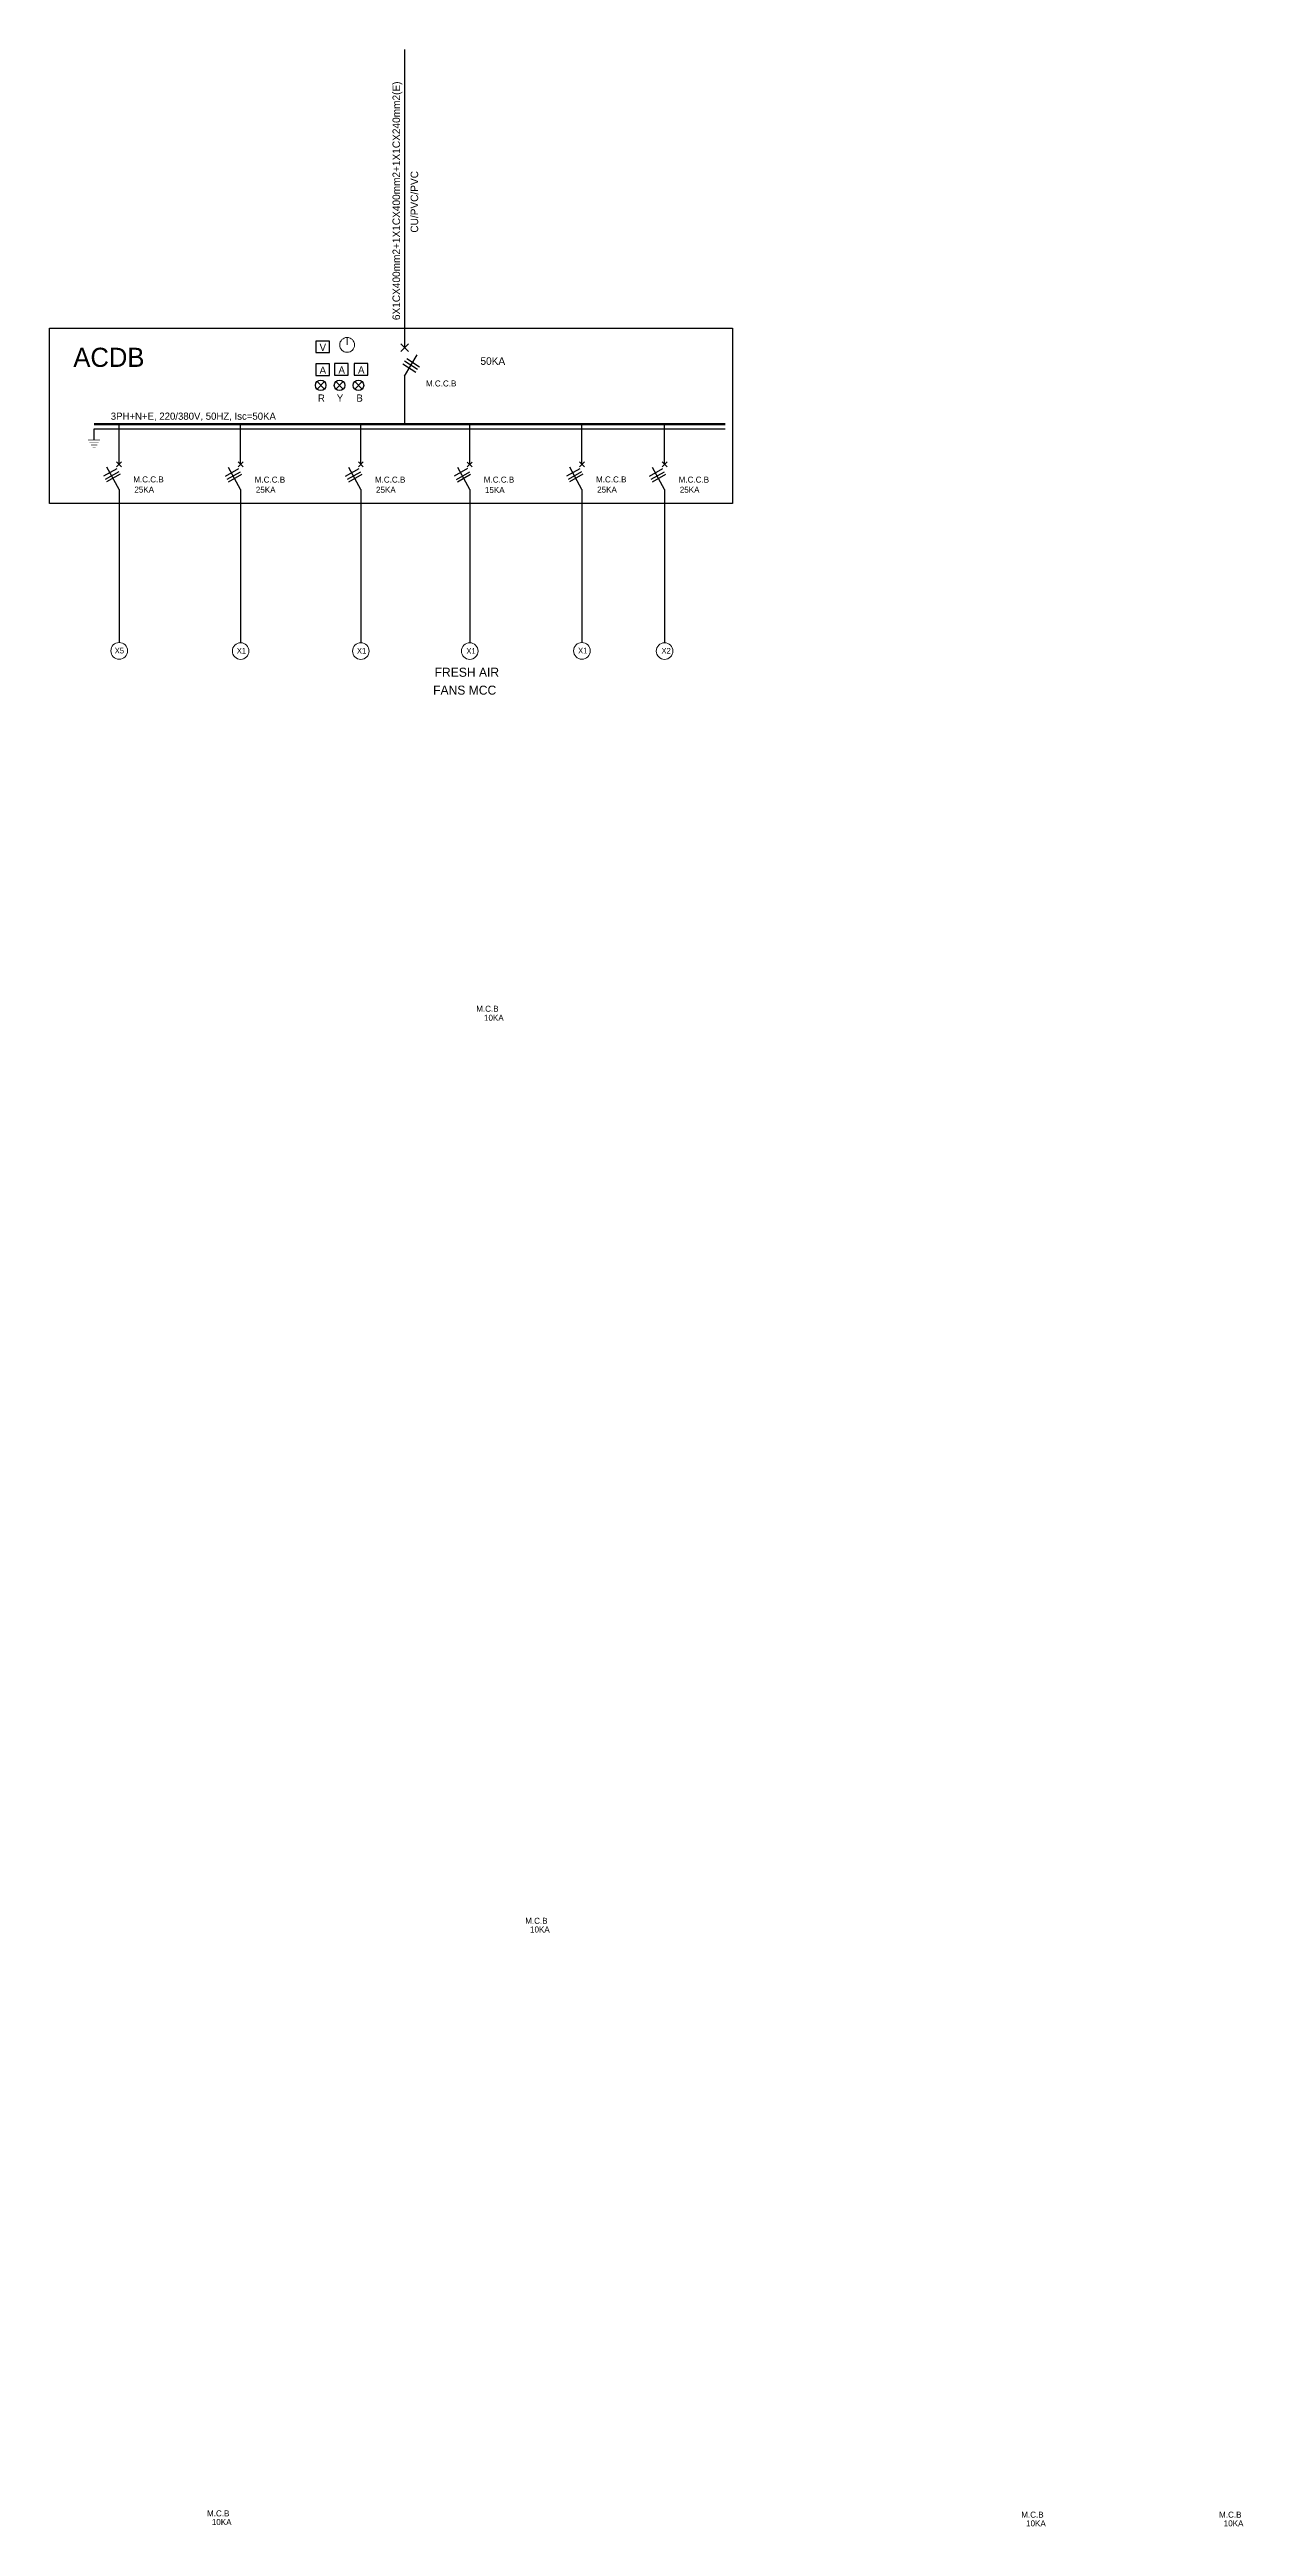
# Model space of a CAD drawing. Header units: millimetres. Extents: x -294 to -67, y -339 to 1001.
# Drawn here: x -165.1 to -100.6, y 715.8 to 849.8 of the extents above; entities that cross this region are included whole.
import ezdxf

# ---------------------------------------------------------------- set-up
doc = ezdxf.new("R2010")
doc.units = ezdxf.units.MM
doc.header["$LTSCALE"] = 500
doc.header["$MEASUREMENT"] = 0
for name, pattern in [('CENTER', [2, 1.25, -0.25, 0.25, -0.25]), ('CONTINUA', [0]), ('DASHED', [19.05, 12.7, -6.35])]:
    doc.linetypes.add(name, pattern=pattern)
for name, color, linetype in [('DETAIL', 4, 'Continuous'), ('E-BUSBAR', 2, 'Continuous'), ('E-L', 11, 'Continuous'), ('E-PANEL', 1, 'CENTER'), ('E-SLD', 4, 'Continuous'), ('E-T25', 3, 'Continuous'), ('E-TEXT', 3, 'Continuous'), ('E-WIRE', 4, 'CONTINUA'), ('WIRRING', 3, 'Continuous')]:
    doc.layers.add(name, color=color, linetype=linetype)
doc.layers.add('E-LTABLE', color=3, linetype='Continuous', lineweight=0)
doc.layers.add('PANEL SLD', color=1, linetype='Continuous', lineweight=0)
doc.styles.add('STENCIL', font='stencil.shx')

msp = doc.modelspace()

# ---------------------------------------------------------------- texts
at = {"layer": 'E-T25', "style": 'STENCIL'}
for s, height, p in [('50KA', 0.408, (-141.83, 832.7, -9437.8)), ('M.C.C.B', 0.326, (-144.78, 831.53, -9437.8)), ('M.C.C.B', 0.326, (-160.61, 826.34, -9437.83)), ('M.C.C.B', 0.326, (-154.04, 826.33, -9437.83)), ('M.C.C.B', 0.326, (-147.54, 826.33, -9437.83)), ('M.C.C.B', 0.326, (-141.65, 826.33, -9437.83)), ('M.C.C.B', 0.326, (-135.58, 826.34, -9437.83)), ('M.C.C.B', 0.326, (-131.11, 826.33, -9437.83)), ('25KA', 0.326, (-160.55, 825.79, -9437.84)), ('25KA', 0.326, (-153.98, 825.78, -9437.84)), ('25KA', 0.326, (-147.48, 825.78, -9437.84)), ('15KA', 0.326, (-141.59, 825.77, -9437.84)), ('25KA', 0.326, (-135.52, 825.79, -9437.84)), ('25KA', 0.326, (-131.05, 825.78, -9437.84)), ('M.C.B', 0.326, (-142.06, 797.71, -9437.83)), ('10KA', 0.326, (-141.64, 797.22, -9437.81)), ('M.C.B', 0.326, (-139.41, 748.38, -9437.8)), ('10KA', 0.326, (-139.15, 747.91, -9437.81)), ('M.C.B', 0.326, (-156.62, 716.33, -9437.8)), ('10KA', 0.326, (-156.36, 715.86, -9437.81)), ('M.C.B', 0.326, (-112.58, 716.26, -9437.8)), ('10KA', 0.326, (-112.32, 715.79, -9437.81)), ('M.C.B', 0.326, (-101.88, 716.26, -9437.8)), ('10KA', 0.326, (-101.63, 715.79, -9437.81))]:
    msp.add_text(s, height=height, dxfattribs=at).set_placement(p)
at = {"layer": 'E-TEXT', "style": 'STENCIL'}
for s, height, p in [('6X1CX400mm2+1X1CX400mm2+1X1CX240mm2(E) ', 0.4076, (-146.18, 835.12, -9437.83)), ('CU/PVC/PVC', 0.408, (-145.2, 839.85, -9437.83))]:
    msp.add_text(s, height=height, rotation=90, dxfattribs=at).set_placement(p)
at = {"layer": 'E-TEXT', "color": 6, "style": 'STENCIL'}
for s, height, p in [('ACDB', 1.035, (-163.85, 832.59, -9437.83)), ('X5', 0.308, (-161.61, 817.09, -9437.83)), ('X1', 0.308, (-155.01, 817.08, -9437.83)), ('X1', 0.308, (-148.51, 817.08, -9437.83)), ('X1', 0.308, (-142.59, 817.07, -9437.83)), ('X1', 0.308, (-136.55, 817.09, -9437.83)), ('X2', 0.308, (-132.04, 817.08, -9437.83))]:
    msp.add_text(s, height=height, dxfattribs=at).set_placement(p)
at = {"layer": 'E-TEXT', "color": 4, "style": 'STENCIL'}
for s, p in [('V', (-150.53, 833.45, -9437.8)), ('A', (-150.53, 832.22, -9437.8)), ('A', (-149.51, 832.23, -9437.8)), ('A', (-148.45, 832.23, -9437.8))]:
    msp.add_text(s, height=0.388, dxfattribs=at).set_placement(p)
at = {"layer": 'E-TEXT', "style": 'STENCIL'}
for s, height, p in [('R', 0.388, (-150.62, 830.71, -9437.8)), ('Y', 0.388, (-149.6, 830.71, -9437.8)), ('B', 0.388, (-148.54, 830.71, -9437.8)), (' 3PH+N+E, 220/380V, 50HZ, Isc=50KA', 0.3882, (-161.97, 829.73, -9437.83))]:
    msp.add_text(s, height=height, dxfattribs=at).set_placement(p)
at = {"layer": 'E-TEXT', "color": 7, "style": 'STENCIL'}
for s, p in [('FRESH AIR', (-144.31, 815.83, -9437.83)), ('FANS MCC', (-144.39, 814.86, -9437.83))]:
    msp.add_text(s, height=0.489, dxfattribs=at).set_placement(p)

# ---------------------------------------------------------------- linework, layer by layer
at = {"color": 4, "ltscale": 0.5, "elevation": -9437.8}
for points in [[(-150, 833.98), (-150.74, 833.98), (-150.74, 833.36), (-150, 833.36)], [(-150, 832.76), (-150.74, 832.76), (-150.74, 832.13), (-150, 832.13)], [(-148.98, 832.77), (-149.72, 832.77), (-149.72, 832.14), (-148.98, 832.14)], [(-147.93, 832.77), (-148.66, 832.77), (-148.66, 832.15), (-147.93, 832.15)]]:
    msp.add_lwpolyline(points, close=True, dxfattribs=at)
at = {"layer": 'DETAIL'}
for p, q in [((-161.37, 825.96, -9437.83), (-161.37, 817.68, -9437.83)), ((-154.8, 825.96, -9437.83), (-154.8, 817.67, -9437.83)), ((-148.3, 825.96, -9437.83), (-148.3, 817.67, -9437.83)), ((-142.41, 825.95, -9437.83), (-142.41, 817.67, -9437.83)), ((-136.34, 825.96, -9437.83), (-136.34, 817.68, -9437.83)), ((-131.87, 825.96, -9437.83), (-131.87, 817.67, -9437.83))]:
    msp.add_line(p, q, dxfattribs=at)
at = {"layer": 'E-BUSBAR', "linetype": 'DASHED'}
msp.add_line((-162.73, 829.24, -9437.83), (-128.59, 829.24, -9437.83), dxfattribs=at)
at = {"layer": 'E-BUSBAR'}
msp.add_line((-162.73, 828.64, -9437.83), (-162.73, 829.24, -9437.83), dxfattribs=at)
at = {"layer": 'E-BUSBAR', "const_width": 0.0287, "elevation": -9437.83}
msp.add_lwpolyline([(-162.4, 828.64), (-163.06, 828.64)], dxfattribs=at)
at = {"layer": 'E-BUSBAR', "linetype": 'DASHED', "const_width": 0.0287, "elevation": -9437.83}
for points in [[(-162.48, 828.5), (-162.98, 828.5)], [(-162.56, 828.36), (-162.89, 828.36)], [(-162.65, 828.21), (-162.81, 828.21)]]:
    msp.add_lwpolyline(points, dxfattribs=at)
at = {"layer": 'E-L', "color": 1}
for p, q in [((-150.67, 831.39, -9437.8), (-150.27, 831.8, -9437.8)), ((-150.27, 831.39, -9437.8), (-150.67, 831.8, -9437.8))]:
    msp.add_line(p, q, dxfattribs=at)
at = {"layer": 'E-L', "color": 2}
for p, q in [((-149.65, 831.39, -9437.8), (-149.25, 831.8, -9437.8)), ((-149.25, 831.39, -9437.8), (-149.65, 831.8, -9437.8))]:
    msp.add_line(p, q, dxfattribs=at)
at = {"layer": 'E-L', "color": 5}
for p, q in [((-148.63, 831.39, -9437.8), (-148.23, 831.8, -9437.8)), ((-148.23, 831.39, -9437.8), (-148.63, 831.8, -9437.8))]:
    msp.add_line(p, q, dxfattribs=at)
at = {"layer": 'E-L', "color": 1}
msp.add_circle((-150.47, 831.59, -9437.8), 0.285, dxfattribs=at)
at = {"layer": 'E-L', "color": 2}
msp.add_circle((-149.45, 831.59, -9437.8), 0.285, dxfattribs=at)
at = {"layer": 'E-L', "color": 5}
msp.add_circle((-148.43, 831.59, -9437.8), 0.285, dxfattribs=at)
at = {"layer": 'E-LTABLE'}
msp.add_line((-149.04, 834.18, -9437.8), (-149.04, 833.78, -9437.8), dxfattribs=at)
msp.add_circle((-149.04, 833.78, -9437.8), 0.401, dxfattribs=at)
at = {"layer": 'E-PANEL', "color": 1, "linetype": 'CENTER', "ltscale": 4, "elevation": -9437.83}
msp.add_lwpolyline([(-165.14, 834.69), (-128.2, 834.69), (-128.2, 825.2), (-165.14, 825.2)], close=True, dxfattribs=at)
at = {"layer": 'E-SLD', "color": 2, "linetype": 'CONTINUA', "const_width": 0.13, "elevation": -9437.83}
msp.add_lwpolyline([(-128.59, 829.49), (-162.73, 829.49)], dxfattribs=at)
at = {"layer": 'E-WIRE', "color": 4}
for p, q in [((-145.33, 832.29, -9437.8), (-146.03, 832.74, -9437.8)), ((-145.24, 832.44, -9437.8), (-145.94, 832.89, -9437.8)), ((-145.93, 832.09, -9437.8), (-145.93, 829.49, -9437.8)), ((-145.12, 832.58, -9437.8), (-145.82, 833.03, -9437.8)), ((-161.49, 827.08, -9437.83), (-162.21, 826.67, -9437.83)), ((-161.39, 826.91, -9437.83), (-162.12, 826.5, -9437.83)), ((-161.32, 826.78, -9437.83), (-162.05, 826.37, -9437.83)), ((-161.37, 825.96, -9437.83), (-162.03, 827.16, -9437.83)), ((-161.51, 827.19, -9437.83), (-161.24, 827.46, -9437.83)), ((-161.24, 827.19, -9437.83), (-161.51, 827.46, -9437.83)), ((-154.92, 827.07, -9437.83), (-155.64, 826.66, -9437.83)), ((-154.82, 826.9, -9437.83), (-155.55, 826.49, -9437.83)), ((-154.75, 826.77, -9437.83), (-155.48, 826.36, -9437.83)), ((-154.8, 825.96, -9437.83), (-155.46, 827.15, -9437.83)), ((-154.94, 827.18, -9437.83), (-154.67, 827.45, -9437.83)), ((-154.67, 827.18, -9437.83), (-154.94, 827.45, -9437.83)), ((-148.41, 827.07, -9437.83), (-149.14, 826.66, -9437.83)), ((-148.32, 826.9, -9437.83), (-149.04, 826.49, -9437.83)), ((-148.25, 826.77, -9437.83), (-148.97, 826.36, -9437.83)), ((-148.3, 825.96, -9437.83), (-148.95, 827.15, -9437.83)), ((-148.43, 827.18, -9437.83), (-148.17, 827.45, -9437.83)), ((-148.17, 827.18, -9437.83), (-148.43, 827.45, -9437.83)), ((-142.54, 827.1, -9437.83), (-143.26, 826.68, -9437.83)), ((-142.43, 826.9, -9437.83), (-143.15, 826.48, -9437.83)), ((-142.36, 826.77, -9437.83), (-143.08, 826.35, -9437.83)), ((-142.41, 825.95, -9437.83), (-143.06, 827.15, -9437.83)), ((-142.55, 827.18, -9437.83), (-142.28, 827.44, -9437.83)), ((-142.28, 827.18, -9437.83), (-142.55, 827.44, -9437.83)), ((-136.46, 827.08, -9437.83), (-137.18, 826.67, -9437.83)), ((-136.36, 826.91, -9437.83), (-137.09, 826.5, -9437.83)), ((-136.29, 826.78, -9437.83), (-137.01, 826.37, -9437.83)), ((-136.34, 825.96, -9437.83), (-137, 827.16, -9437.83)), ((-136.48, 827.19, -9437.83), (-136.21, 827.46, -9437.83)), ((-136.21, 827.19, -9437.83), (-136.48, 827.46, -9437.83)), ((-131.98, 827.07, -9437.83), (-132.71, 826.66, -9437.83)), ((-131.89, 826.9, -9437.83), (-132.61, 826.49, -9437.83)), ((-131.82, 826.77, -9437.83), (-132.54, 826.36, -9437.83)), ((-131.87, 825.96, -9437.83), (-132.52, 827.15, -9437.83)), ((-132, 827.18, -9437.83), (-131.74, 827.45, -9437.83)), ((-131.74, 827.18, -9437.83), (-132, 827.45, -9437.83))]:
    msp.add_line(p, q, dxfattribs=at)
at = {"layer": 'E-WIRE', "color": 4, "elevation": -9437.8}
msp.add_lwpolyline([(-145.93, 849.75), (-145.93, 833.63)], dxfattribs=at)
at = {"layer": 'PANEL SLD'}
for centre in [(-161.37, 817.23, -9437.83), (-154.8, 817.22, -9437.83), (-148.3, 817.22, -9437.83), (-142.41, 817.22, -9437.83), (-136.34, 817.23, -9437.83), (-131.87, 817.22, -9437.83)]:
    msp.add_circle(centre, 0.45, dxfattribs=at)
at = {"layer": 'WIRRING', "color": 4}
for p, q in [((-145.72, 833.42, -9437.8), (-146.13, 833.83, -9437.8)), ((-146.13, 833.42, -9437.8), (-145.72, 833.83, -9437.8)), ((-145.93, 832.09, -9437.8), (-145.26, 833.24, -9437.8)), ((-161.37, 827.32, -9437.83), (-161.37, 829.5, -9437.83)), ((-154.8, 827.31, -9437.83), (-154.8, 829.49, -9437.83)), ((-148.3, 827.31, -9437.83), (-148.3, 829.49, -9437.83)), ((-142.41, 827.31, -9437.83), (-142.41, 829.48, -9437.83)), ((-136.34, 827.32, -9437.83), (-136.34, 829.5, -9437.83)), ((-131.87, 827.31, -9437.83), (-131.87, 829.49, -9437.83))]:
    msp.add_line(p, q, dxfattribs=at)

msp.set_redraw_order([(e.dxf.handle, doc.entitydb.next_handle()) for e in msp.query("TEXT MTEXT ATTDEF DIMENSION ARC_DIMENSION")])  # texts and dimensions are drawn at this point

doc.saveas('drawing.dxf')
